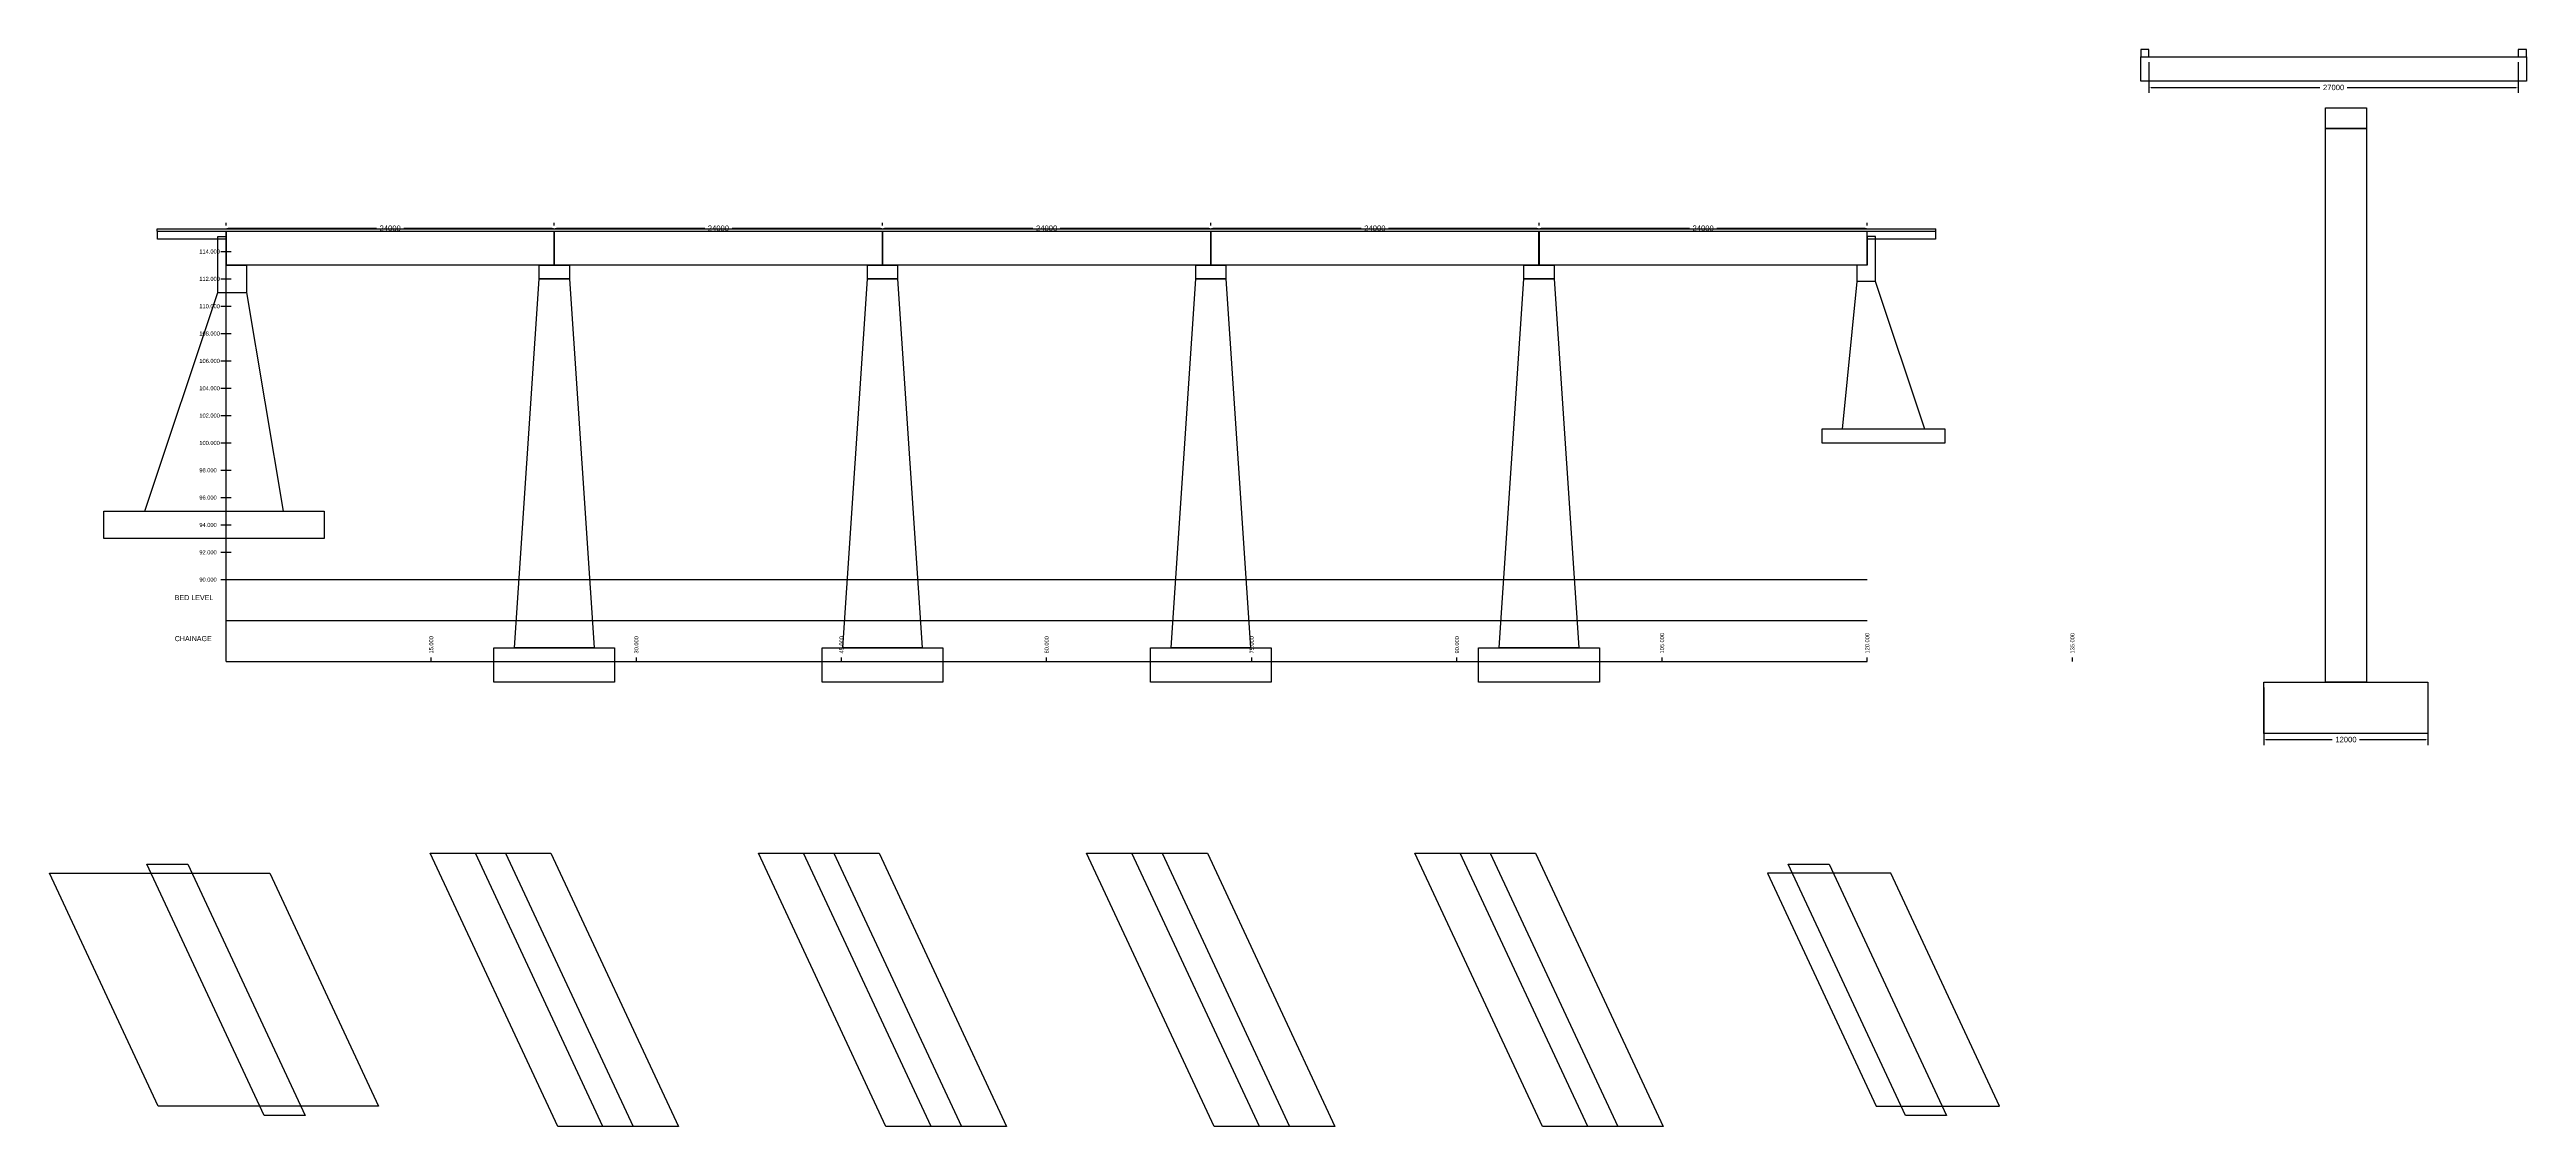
# Model space of a CAD drawing. Header units: metres. Extents: x -12906 to 168200, y -39910 to 38865.
import ezdxf

# ---------------------------------------------------------------- set-up
doc = ezdxf.new("R2010")
doc.units = ezdxf.units.M
doc.styles.add('Arial', font='Arial.ttf')
doc.dimstyles.new('PMB100', dxfattribs={"dimtxt": 400, "dimasz": 150, "dimexe": 400, "dimexo": 400, "dimtad": 0, "dimtxsty": 'Arial', "dimcen": 2.5, "dimazin": 3, "dimtfac": 1, "dimtdec": 0, "dimtmove": 0, "dimatfit": 3})

msp = doc.modelspace()

# ---------------------------------------------------------------- linework, layer by layer
for p, q in [((-5025, 25740), (125025, 25740)), ((-5025, 25590), (-5025, 25740)), ((-5025, 25590), (125025, 25590)), ((0, -5910), (0, 25590)), ((125025, 25590), (125025, 25740)), ((-375, 24090), (375, 24090)), ((-375, 22090), (375, 22090)), ((120600, 21890), (119250, 21890)), ((-600, 21090), (1500, 21090)), ((-375, 20090), (375, 20090)), ((-375, 18090), (375, 18090)), ((-375, 16090), (375, 16090)), ((-375, 14090), (375, 14090)), ((-375, 12090), (375, 12090)), ((125700, 11090), (116670, 11090)), ((-375, 10090), (375, 10090)), ((-375, 8090), (375, 8090)), ((-375, 6090), (375, 6090)), ((-8933.333, 5090), (7166.667, 5090)), ((-375, 4090), (375, 4090)), ((-375, 2090), (375, 2090)), ((-375, 90), (375, 90)), ((0, 90), (120000, 90)), ((0, -2910), (120000, -2910)), ((0, -5910), (120000, -5910)), ((15000, -5910), (15000, -5610)), ((30000, -5910), (30000, -5610)), ((45000, -5910), (45000, -5610)), ((60000, -5910), (60000, -5610)), ((75000, -5910), (75000, -5610)), ((90000, -5910), (90000, -5610)), ((105000, -5910), (105000, -5610)), ((120000, -5910), (120000, -5610)), ((135000, -5910), (135000, -5610))]:
    msp.add_line(p, q)
for points in [[(140000, 38340), (140600, 38340), (140600, 38865), (140000, 38865)], [(140000, 38340), (168200, 38340), (168200, 36540), (140000, 36540)], [(167600, 38340), (168200, 38340), (168200, 38865), (167600, 38865)], [(153500, 34590), (156500, 34590), (156500, 33090), (153500, 33090)], [(153500, 33090), (156500, 33090), (156500, -7410), (153500, -7410)], [(-5000, 25590), (0, 25590), (0, 24990), (-5000, 24990), (-5000, 25590)], [(25, 25590), (23975, 25590), (23975, 23090), (25, 23090), (25, 25590)], [(24025, 25590), (47975, 25590), (47975, 23090), (24025, 23090), (24025, 25590)], [(48025, 25590), (71975, 25590), (71975, 23090), (48025, 23090), (48025, 25590)], [(72025, 25590), (95975, 25590), (95975, 23090), (72025, 23090), (72025, 25590)], [(96025, 25590), (119975, 25590), (119975, 23090), (96025, 23090), (96025, 25590)], [(120000, 25590), (125000, 25590), (125000, 24990), (120000, 24990), (120000, 25590)], [(0, 25190), (0, 23090), (1500, 23090), (1500, 21090), (4166.667, 5090), (4166.667, 5090), (7166.667, 5090), (7166.667, 3090), (-8933.333, 3090), (-8933.333, 5090), (-5933.333, 5090), (-5933.333, 5090), (-600, 21090), (-600, 25190)], [(120000, 25190), (120000, 23090), (119250, 23090), (119250, 21890), (118170, 11090), (118170, 11090), (116670, 11090), (116670, 10090), (125700, 10090), (125700, 11090), (124200, 11090), (124200, 11090), (120600, 21890), (120600, 25190)], [(21094.439, -4910), (22896.623, 22090), (25103.377, 22090), (26905.561, -4910), (21094.439, -4910)], [(22896.623, 23090), (25103.377, 23090), (25103.377, 22090), (22896.623, 22090), (22896.623, 23090)], [(45094.439, -4910), (46896.623, 22090), (49103.377, 22090), (50905.561, -4910), (45094.439, -4910)], [(46896.623, 23090), (49103.377, 23090), (49103.377, 22090), (46896.623, 22090), (46896.623, 23090)], [(69094.439, -4910), (70896.623, 22090), (73103.377, 22090), (74905.561, -4910), (69094.439, -4910)], [(70896.623, 23090), (73103.377, 23090), (73103.377, 22090), (70896.623, 22090), (70896.623, 23090)], [(93094.439, -4910), (94896.623, 22090), (97103.377, 22090), (98905.561, -4910), (93094.439, -4910)], [(94896.623, 23090), (97103.377, 23090), (97103.377, 22090), (94896.623, 22090), (94896.623, 23090)], [(19586.488, -4910), (28413.512, -4910), (28413.512, -7410), (19586.488, -7410), (19586.488, -4910)], [(43586.488, -4910), (52413.512, -4910), (52413.512, -7410), (43586.488, -7410), (43586.488, -4910)], [(67586.488, -4910), (76413.512, -4910), (76413.512, -7410), (67586.488, -7410), (67586.488, -4910)], [(91586.488, -4910), (100413.512, -4910), (100413.512, -7410), (91586.488, -7410), (91586.488, -4910)], [(149000, -7410), (161000, -7410), (161000, -11160), (149000, -11160)], [(14923.412, -19910), (23750.435, -19910), (33076.588, -39910), (24249.565, -39910)], [(18233.545, -19910), (20440.301, -19910), (29766.455, -39910), (27559.699, -39910)], [(38923.412, -19910), (47750.435, -19910), (57076.588, -39910), (48249.565, -39910)], [(42233.545, -19910), (44440.301, -19910), (53766.455, -39910), (51559.699, -39910)], [(62923.412, -19910), (71750.435, -19910), (81076.588, -39910), (72249.565, -39910)], [(66233.545, -19910), (68440.301, -19910), (77766.455, -39910), (75559.699, -39910)], [(86923.412, -19910), (95750.435, -19910), (105076.588, -39910), (96249.565, -39910)], [(90233.545, -19910), (92440.301, -19910), (101766.455, -39910), (99559.699, -39910)], [(3194.075, -21390.698), (11139.259, -38429.302), (-4960.741, -38429.302), (-12905.925, -21390.698)], [(-5789.575, -20710.976), (-2789.575, -20710.976), (5789.575, -39109.024), (2789.575, -39109.024)], [(112697.408, -21390.698), (120642.592, -38429.302), (129672.592, -38429.302), (121727.408, -21390.698)], [(114210.425, -20710.976), (117210.425, -20710.976), (125789.575, -39109.024), (122789.575, -39109.024)]]:
    msp.add_lwpolyline(points, close=True)

# ---------------------------------------------------------------- texts
for s, height, p in [('114.000', 300, (-1950, 23940)), ('112.000', 300, (-1950, 21940)), ('110.000', 300, (-1950, 19940)), ('108.000', 300, (-1950, 17940)), ('106.000', 300, (-1950, 15940)), ('104.000', 300, (-1950, 13940)), ('102.000', 300, (-1950, 11940)), ('100.000', 300, (-1950, 9940)), ('98.000', 300, (-1950, 7940)), ('96.000', 300, (-1950, 5940)), ('94.000', 300, (-1950, 3940)), ('92.000', 300, (-1950, 1940)), ('90.000', 300, (-1950, -60)), ('BED LEVEL', 375, (-3750, -1410)), ('CHAINAGE', 375, (-3750, -4410))]:
    msp.add_text(s, height=height).set_placement(p)
for s, p in [('15.000', (15150, -5310)), ('30.000', (30150, -5310)), ('45.000', (45150, -5310)), ('60.000', (60150, -5310)), ('75.000', (75150, -5310)), ('90.000', (90150, -5310)), ('105.000', (105150, -5310)), ('120.000', (120150, -5310)), ('135.000', (135150, -5310))]:
    msp.add_text(s, height=300, rotation=90).set_placement(p)

# ---------------------------------------------------------------- dimensions: what is measured, and where the dimension line sits
for base, p1, p2 in [((140600, 36090), (140600, 38340), (167600, 38340)), ((0, 25790), (0, 25590), (24000, 25590)), ((24000, 25790), (24000, 25590), (48000, 25590)), ((48000, 25790), (48000, 25590), (72000, 25590)), ((72000, 25790), (72000, 25590), (96000, 25590)), ((96000, 25790), (96000, 25590), (120000, 25590)), ((149000, -11610), (149000, -7410), (161000, -7410))]:
    msp.add_linear_dim(base=base, p1=p1, p2=p2, dimstyle='PMB100').render()

doc.saveas('drawing.dxf')
